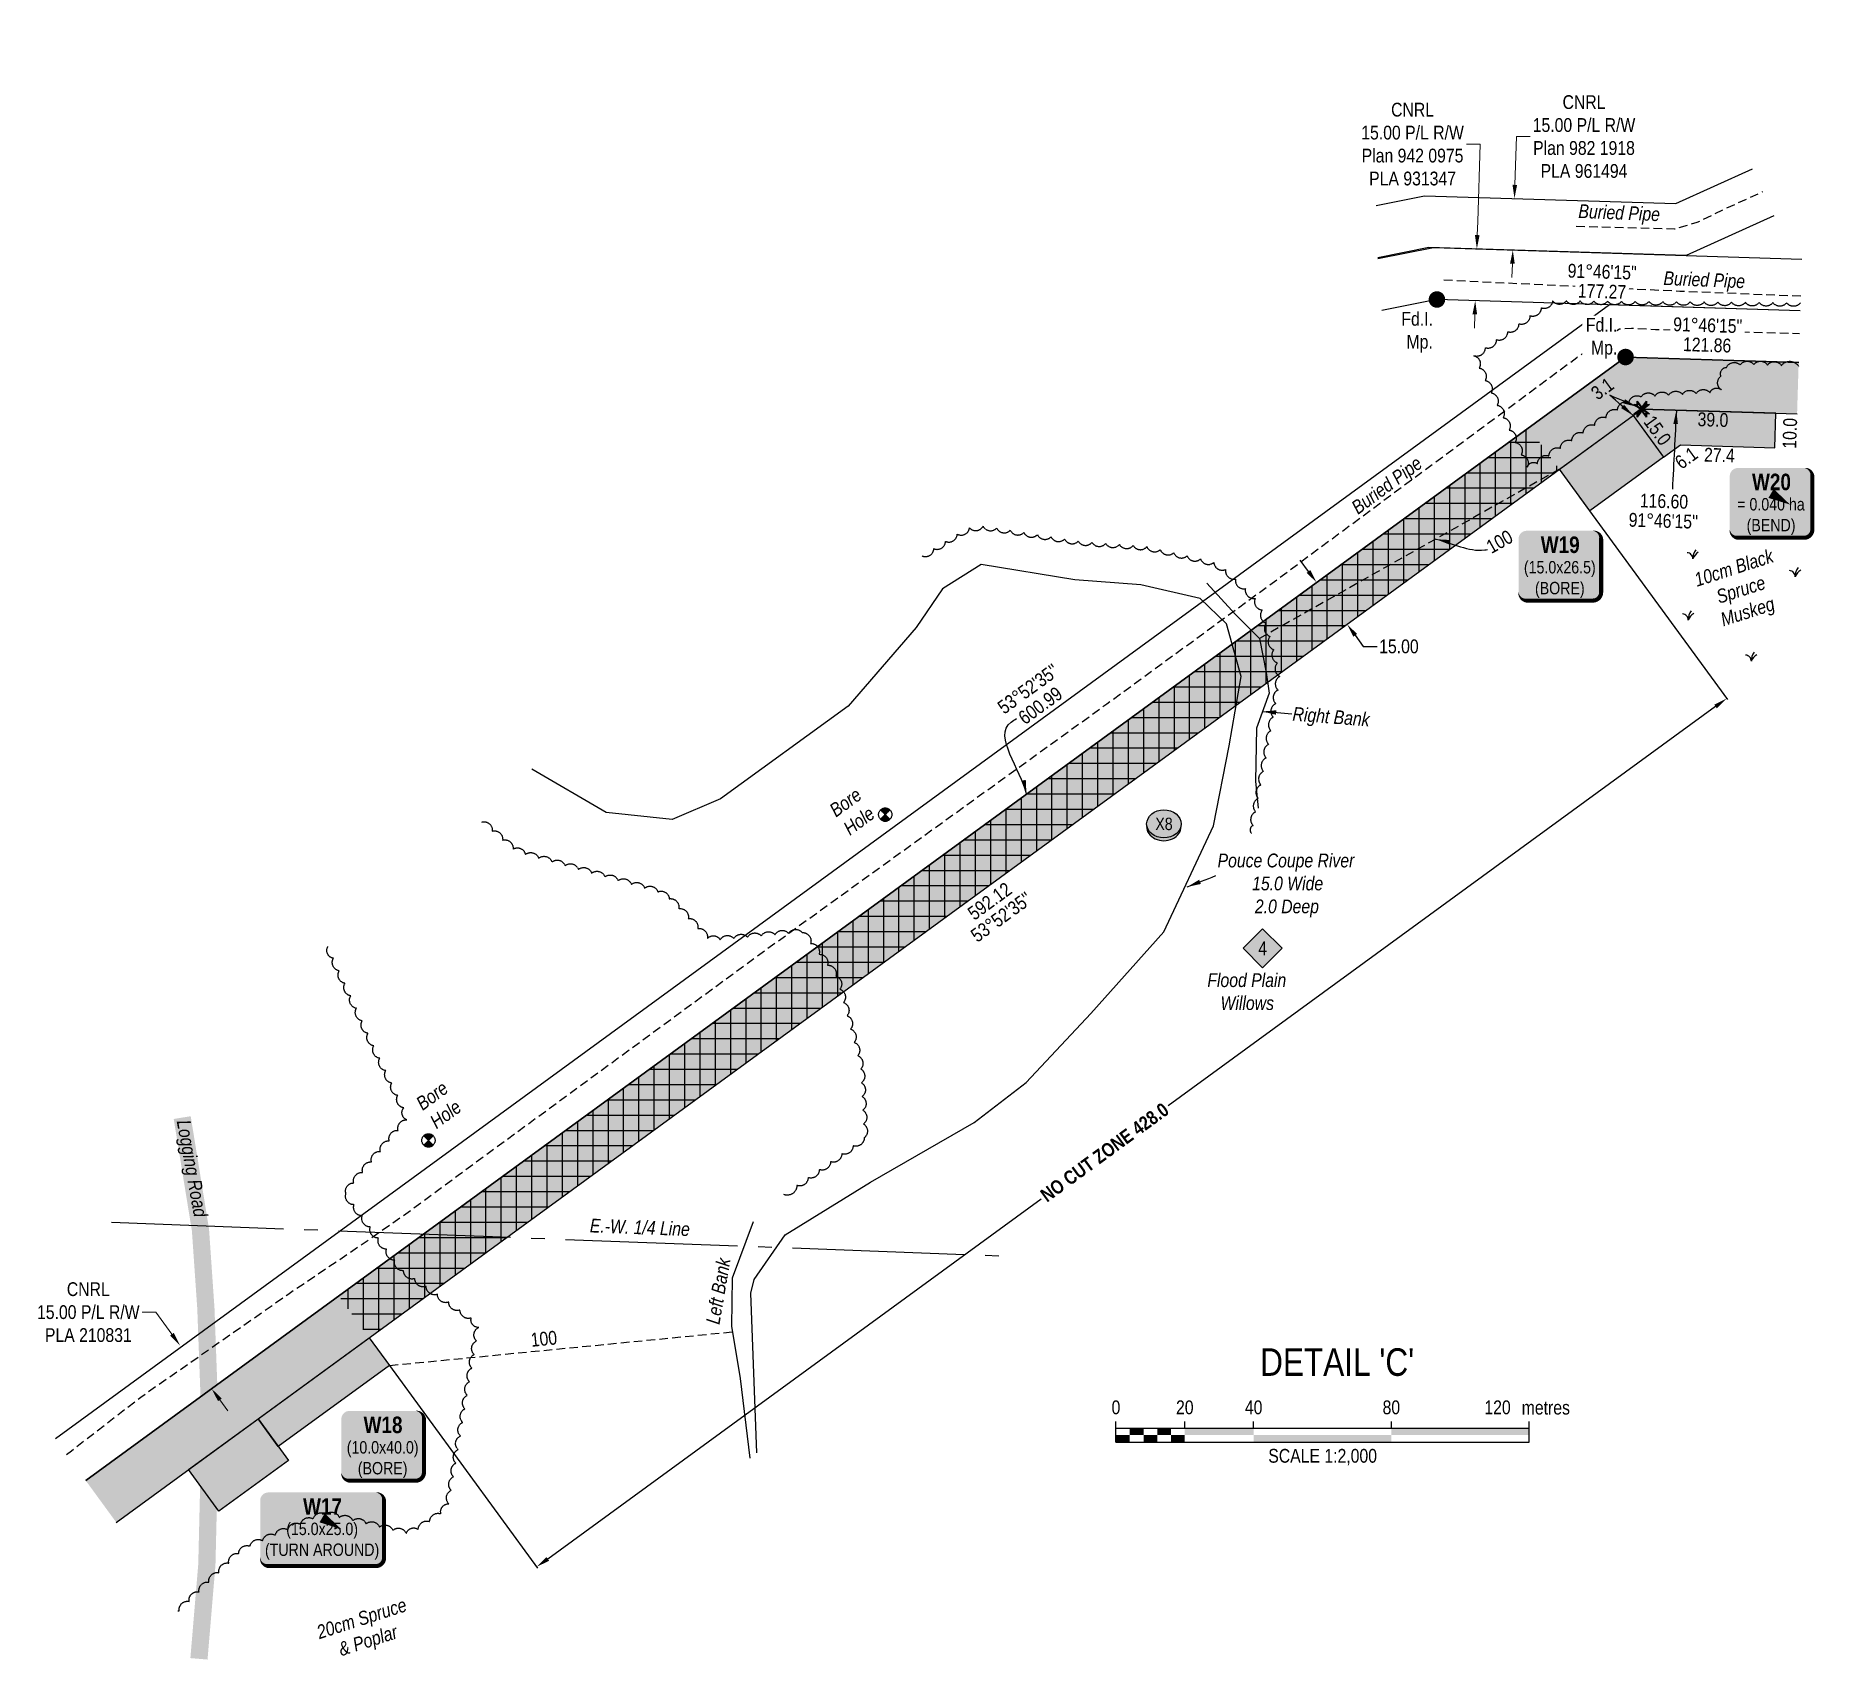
# Model space of a CAD drawing. Extents: x 334534 to 340950, y 6171582 to 6176056.
# Drawn here: x 336695 to 337987, y 6171582 to 6172767 of the extents above; entities that cross this region are included whole.
import ezdxf
from ezdxf.enums import TextEntityAlignment as Align

# ---------------------------------------------------------------- set-up
doc = ezdxf.new("R2010")
doc.units = 0
doc.header["$LTSCALE"] = 5
doc.header["$PDSIZE"] = 0.5
for name, pattern in [('0', [1, 1, 0]), ('foc-QUARTERLINE', [33, 25, -3, 2, -3]), ('foc-SEISMIC', [20.5, 15, -1, 0.5, -1, 0.5, -1, 0.5, -1]), ('foc-TIELINE', [1.875, 1.25, -0.625]), ('foc-TOPO', [1, 0.2, -0.8]), ('UG_PIPE', [1.875, 1.25, -0.625])]:
    doc.linetypes.add(name, pattern=pattern)
doc.layers.get('Defpoints').update_dxf_attribs({"color": 9})
for name, color, linetype, lineweight in [('AS-GENERAL', 48, 'Continuous', 18), ('C-RW-T', 13, 'Continuous', 9), ('T-TEXT', 48, 'Continuous', 18), ('T-TIE-T', 201, 'Continuous', 18)]:
    doc.layers.add(name, color=color, linetype=linetype, lineweight=lineweight)
for name, color, linetype in [('AS-PIPE-UG', 44, 'UG_PIPE'), ('AS-PIPE-UG-T', 44, 'Continuous'), ('AS-ROADS', 254, 'Continuous'), ('AS-SEISMIC', 224, 'foc-SEISMIC'), ('C-RW', 13, 'Continuous'), ('DETAIL-T', 7, 'Continuous'), ('L-BD', 7, 'Continuous'), ('L-BD1', 253, 'Continuous'), ('L-MON', 1, 'Continuous'), ('L-SECQ', 8, 'foc-QUARTERLINE'), ('P-BORE', 7, 'Continuous'), ('P-CROSSINGS', 250, 'Continuous'), ('P-PROPOSED', 10, 'Continuous'), ('P-PROPOSED-H', 21, 'Continuous'), ('P-TEMP-BLOCKS', 250, 'Continuous'), ('P-TEMP-BLUE', 146, 'Continuous'), ('P-TEMP-HUSKY-BORE-H', 131, 'Continuous'), ('P-TEMP-HUSKY-NO CUT-H', 104, 'Continuous'), ('P-TEMP-HUSKY-NO CUT-T', 143, 'Continuous'), ('P-TXT', 4, 'Continuous'), ('T-BUSH', 110, '0'), ('T-BUSH-T', 110, 'Continuous'), ('T-GENERAL', 48, 'foc-TOPO'), ('T-SLOPE', 48, 'Continuous'), ('T-TIE', 201, 'foc-TIELINE'), ('T-WATER', 160, 'Continuous'), ('T-WATER-T', 170, 'Continuous')]:
    doc.layers.add(name, color=color, linetype=linetype)
doc.layers.add('P-TEMP-BLUE-H', color=7, linetype='Continuous', true_color=0x99e6ff)
doc.styles.add('80', font='ARIALN.TTF', dxfattribs={"height": 10})
doc.styles.add('80CG', font='ARIALN.TTF', dxfattribs={"height": 10})
doc.styles.add('80L', font='ARIALN.TTF', dxfattribs={"height": 10})
doc.styles.add('80LS', font='ARIALNI.TTF', dxfattribs={"height": 10})
doc.styles.add('BOLD', font='ARIALNB.TTF')
doc.styles.add('Crossing', font='ARIALN.TTF', dxfattribs={"height": 10})
doc.styles.add('foc-LtypeFont', font='ARIALN.TTF', dxfattribs={"height": 7.35})
doc.linetypes.add('foc-TOPO-flowdirection', pattern='A,20,[">",foc-LtypeFont,S=0.3,R=0,X=0,Y=-0.945],-1e-05', length=20.00001)
doc.dimstyles.new('Compass 5 000', dxfattribs={"dimscale": 5, "dimtxt": 9, "dimasz": 2, "dimexe": 0.2, "dimexo": 0.0625, "dimgap": 0.5, "dimtad": 0, "dimtih": 1, "dimtoh": 1, "dimzin": 0, "dimdsep": 46, "dimtxsty": '80CG', "dimcen": 0.1, "dimse1": 1, "dimse2": 1, "dimclrd": 256, "dimclrt": 256, "dimaunit": 1, "dimadec": 4, "dimazin": 0, "dimtfac": 0.06, "dimtofl": 0, "dimtmove": 0, "dimatfit": 1, "dimfxl": 0.2, "dimtolj": 1, "dimtzin": 0, "dimlwd": -1, "dimarcsym": 0})

msp = doc.modelspace()

# ---------------------------------------------------------------- texts
at = {"layer": 'AS-GENERAL', "insert": (336805.715, 6171989.71), "char_height": 9.99813, "attachment_point": 1, "rotation": 280.296123, "style": '80L'}
msp.add_mtext_dynamic_manual_height_columns('\\pi9.43425;{\\fArial Narrow|b0|i1|c0|p34;Logging Road}', width=90.36947, gutter_width=50, heights=[0], dxfattribs=at)
at = {"layer": 'AS-PIPE-UG-T', "char_height": 9.99804, "attachment_point": 1, "style": '80L'}
for insert, rotation in [((337815.688, 6172644.75), 357.681908), ((337877.48, 6172596.054), 357.681908), ((337649.461, 6172427.064), 36.521606)]:
    msp.add_mtext_dynamic_manual_height_columns('{\\fArial Narrow|b0|i1|c0|p34;Buried Pipe}', width=75.20914, gutter_width=50, heights=[0], dxfattribs=dict(at, insert=insert, rotation=rotation))
at = {"layer": 'AS-SEISMIC', "char_height": 9.99813, "attachment_point": 1, "rotation": 36.123043, "style": '80L'}
for insert in [(337270.238, 6172207.066), (336970.035, 6171994.002)]:
    msp.add_mtext_dynamic_manual_height_columns('\\pi0.30116;{\\fArial Narrow|b0|i1|c0|p34;Bore \\P\\pi0.61147;Hole}', width=24.00859, gutter_width=50, heights=[0], dxfattribs=dict(at, insert=insert))
at = {"layer": 'DETAIL-T', "color": 3, "insert": (337640.261, 6171803.646), "char_height": 19.9961, "width": 223.81422, "attachment_point": 5, "style": '80CG'}
msp.add_mtext("DETAIL 'C'", dxfattribs=at)
at = {"layer": 'L-BD', "style": '80L'}
for s, height, rotation, p in [('91°46\'15"', 9.9981, 358.2311, (337832.676, 6172595.688)), ('121.86', 9.9981, 358.2291, (337908.911, 6172542.509)), ('116.60', 9.9981, 358.2291, (337877.598, 6172429.037)), ("91°46'15''", 9.9981, 358.2291, (337877.158, 6172414.796)), ("53°52'35''", 9.998, 36.0577, (337415.863, 6172292.742)), ('600.99', 9.998, 36.0577, (337424.691, 6172280.618))]:
    msp.add_text(s, height=height, rotation=rotation, dxfattribs=at).set_placement(p, align=Align.MIDDLE)
at = {"layer": 'L-BD1', "style": '80L'}
for s, p in [('592.12', (337387.942, 6172138.568)), ("53°52'35''", (337396.341, 6172127.06))]:
    msp.add_text(s, height=9.9981, rotation=36.123, dxfattribs=at).set_placement(p, align=Align.MIDDLE)
at = {"layer": 'L-SECQ', "insert": (337097.518, 6171908.007), "char_height": 9.99813, "attachment_point": 1, "rotation": 357.83383, "style": '80L'}
msp.add_mtext_dynamic_manual_height_columns('\\pi0.33296;{\\fArial Narrow|b0|i1|c0|p34;E.-W. 1/4 Line}', width=72.40559, gutter_width=50, heights=[0], dxfattribs=at)
at = {"layer": 'P-TEMP-BLUE', "style": '80L'}
for s, rotation, p in [('3.1', 36.123, (337832.844, 6172510.742)), ('15.0', 306.123, (337872.895, 6172480.432)), ('39.0', 358.2291, (337913.143, 6172488.217)), ('10.0', 88.2291, (337968.934, 6172478.315)), ('6.1', 36.123, (337893.768, 6172460.456)), ('27.4', 358.2291, (337917.837, 6172462.548))]:
    msp.add_text(s, height=9.9981, rotation=rotation, dxfattribs=at).set_placement(p, align=Align.MIDDLE)
at = {"layer": 'T-BUSH-T', "attachment_point": 1, "rotation": 17.838206, "style": '80L'}
for s, width, gutter_width, insert, char_height in [('\\pi4.91027;{\\fArial Narrow|b0|i1|c0|p34;10cm Black \\P\\pi16.36916;Spruce\\P\\pi14.2008;\\C48;Muskeg}', 67.92299, 44.992, (337893.902, 6172374.879), 9.99627), ('\\pi0.70676;{\\fArial Narrow|b0|i1|c0|p34;20cm Spruce \\P\\pi11.95633;& Poplar}', 67.93567, 45, (336897.562, 6171611.844), 9.9981)]:
    msp.add_mtext_dynamic_manual_height_columns(s, width=width, gutter_width=gutter_width, heights=[0], dxfattribs=dict(at, insert=insert, char_height=char_height))
at = {"layer": 'T-TEXT', "char_height": 9.998, "attachment_point": 1, "style": '80LS'}
for s, insert, rotation in [('Right Bank', (337608.363, 6172279.649), 355.62149), ('Left Bank', (337181.822, 6171832.363), 80.290432)]:
    msp.add_mtext_dynamic_manual_height_columns(s, width=62.48688, gutter_width=50, heights=[0], dxfattribs=dict(at, insert=insert, rotation=rotation))
at = {"layer": 'T-TEXT', "insert": (337545.663, 6172086.169), "char_height": 9.99804, "attachment_point": 1, "style": '80LS'}
msp.add_mtext_dynamic_manual_height_columns('\\pi0.33153;Flood Plain \\P\\pi9.8931;Willows', width=57.13222, gutter_width=50, heights=[0], dxfattribs=at)
at = {"layer": 'T-TIE-T', "style": '80L'}
for rotation, p in [(29.4324, (337758.15, 6172399.662)), (5.6041, (337064.208, 6171820.761))]:
    msp.add_text('100', height=9.9981, rotation=rotation, dxfattribs=at).set_placement(p, align=Align.MIDDLE)
at = {"layer": 'T-WATER-T', "insert": (337553.358, 6172173.068), "char_height": 10, "attachment_point": 1, "style": '80L'}
msp.add_mtext_dynamic_manual_height_columns('\\pi0.05978;{\\fArial Narrow|b0|i1|c0|p34;Pouce Coupe River\\P\\pi25.14845;15.0 Wide\\P\\pi27.16073;2.0 Deep}', width=99.89445, gutter_width=50, heights=[0], dxfattribs=at)

# ---------------------------------------------------------------- blocks, each defined once
blk = doc.blocks.new('*X96')
at = {"color": 0}
for p, q in [((102.1, -2061.6), (108.8, -2061.6)), ((102.2, -2061.7), (108.8, -2061.7)), ((102.3, -2061.4), (108.6, -2061.4)), ((102.3, -2061.9), (108.6, -2061.9)), ((102.5, -2061.2), (108.5, -2061.2)), ((102.5, -2062), (108.4, -2062)), ((102.6, -2062.2), (108.3, -2062.2)), ((102.7, -2061.1), (108.2, -2061.1)), ((102.8, -2062.3), (108.1, -2062.3)), ((102.9, -2060.9), (108, -2060.9)), ((103, -2062.5), (108, -2062.5)), ((103.1, -2062.7), (107.8, -2062.7)), ((103.2, -2060.8), (107.7, -2060.8)), ((103.3, -2062.8), (107.7, -2062.8)), ((103.4, -2063), (107.5, -2063)), ((103.4, -2067), (107.5, -2067)), ((103.5, -2060.6), (107.4, -2060.6)), ((103.6, -2063.1), (107.3, -2063.1)), ((103.6, -2066.9), (107.3, -2066.9)), ((103.7, -2063.3), (107.2, -2063.3)), ((103.8, -2066.7), (107.2, -2066.7)), ((103.9, -2060.5), (107, -2060.5)), ((103.9, -2063.4), (107, -2063.4)), ((103.9, -2066.6), (107, -2066.6)), ((104.1, -2063.6), (106.9, -2063.6)), ((104.1, -2066.4), (106.9, -2066.4)), ((104.2, -2063.7), (106.7, -2063.7)), ((104.2, -2066.2), (106.7, -2066.2)), ((104.4, -2063.9), (106.6, -2063.9)), ((104.4, -2066.1), (106.6, -2066.1)), ((104.5, -2060.3), (106.5, -2060.3)), ((104.5, -2064.1), (106.4, -2064.1)), ((104.5, -2065.9), (106.4, -2065.9)), ((104.7, -2064.2), (106.3, -2064.2)), ((104.7, -2065.8), (106.2, -2065.8)), ((104.8, -2064.4), (106.1, -2064.4)), ((104.8, -2065.6), (106.1, -2065.6)), ((105, -2064.5), (105.9, -2064.5)), ((105, -2065.5), (105.9, -2065.5)), ((105.1, -2064.7), (105.8, -2064.7)), ((105.2, -2065.3), (105.8, -2065.3)), ((105.3, -2064.8), (105.6, -2064.8)), ((105.3, -2065.2), (105.6, -2065.2)), ((102.1, -2068.4), (108.8, -2068.4)), ((102.2, -2068.3), (108.7, -2068.3)), ((102.3, -2068.1), (108.6, -2068.1)), ((102.3, -2068.6), (108.7, -2068.6)), ((102.5, -2068), (108.4, -2068)), ((102.5, -2068.7), (108.5, -2068.7)), ((102.7, -2067.8), (108.3, -2067.8)), ((102.7, -2068.9), (108.3, -2068.9)), ((102.8, -2067.7), (108.1, -2067.7)), ((102.9, -2069.1), (108, -2069.1)), ((103, -2067.5), (108, -2067.5)), ((103.1, -2067.3), (107.8, -2067.3)), ((103.2, -2069.2), (107.8, -2069.2)), ((103.3, -2067.2), (107.6, -2067.2)), ((103.5, -2069.4), (107.4, -2069.4)), ((103.9, -2069.5), (107.1, -2069.5)), ((104.4, -2069.7), (106.5, -2069.7))]:
    blk.add_line(p, q, dxfattribs=at)
blk = doc.blocks.new('SP')
for p, q in [((0.68, -0.68), (-0.68, 0.68)), ((-0.68, -0.68), (0.68, 0.68))]:
    blk.add_line(p, q)
blk.add_circle((0, 0), 0.96)
at = {"xscale": 0.2, "yscale": 0.2, "zscale": 0.2}
blk.add_blockref('*X96', (-21.09, 413), dxfattribs=at)
blk = doc.blocks.new('*D153')
at = {"layer": 'Defpoints', "color": 0, "transparency": 16777216}
for p in [(337801.6, 6172452.2), (337923.1, 6172285.7), (336937.4, 6171821.5)]:
    blk.add_point(p, dxfattribs=at)
at = {"layer": 'P-TEMP-HUSKY-NO CUT-T', "color": 0, "lineweight": -2, "transparency": 16777216}
for p, q in [((337816.3, 6172432), (337923.7, 6172284.9)), ((336952.1, 6171801.3), (337059.5, 6171654.2))]:
    blk.add_line(p, q, dxfattribs=at)
at = {"layer": 'P-TEMP-HUSKY-NO CUT-T', "transparency": 16777216}
for p, q in [((337915, 6172279.8), (337517.6, 6171989.8)), ((337067, 6171660.9), (337425.3, 6171922.3))]:
    blk.add_line(p, q, dxfattribs=at)
for points in [[(337914.1, 6172281.2), (337916, 6172278.5), (337923.1, 6172285.7)], [(337066, 6171662.2), (337068, 6171659.5), (337058.9, 6171655)]]:
    blk.add_solid(points, dxfattribs=at)
at = {"layer": 'P-TEMP-HUSKY-NO CUT-T', "transparency": 16777216, "insert": (337471.4, 6171956.1), "char_height": 10, "attachment_point": 5, "rotation": 36.123, "style": 'BOLD'}
blk.add_mtext('\\A1;NO CUT ZONE 428.0', dxfattribs=at)
blk = doc.blocks.new('30M BUFFER DISP')
h = blk.add_hatch(color=70)
h.dxf.hatch_style = 1
h.paths.add_polyline_path([(0, 14.1), (14.1, 0), (0, -14.1), (-14.1, 0)])
blk.add_lwpolyline([(0, 14.1), (14.1, 0), (0, -14.1), (-14.1, 0)], close=True)
at = {"color": 235, "style": '80L'}
blk.add_attdef('DISURBANCE', text='', height=10, dxfattribs=at).set_placement((0, 0), align=Align.MIDDLE_CENTER)
blk = doc.blocks.new('*U111')
at = {"true_color": 0x99e6ff}
h = blk.add_hatch(color=141, dxfattribs=at)
edge = h.paths.add_edge_path()
edge.add_line((-39, -35), (39, -35))
edge.add_arc((39, -29), 6, 270, 360)
edge.add_line((45, -29), (45, 12.5))
edge.add_arc((39, 12.5), 6, 0, 90)
edge.add_line((39, 18.5), (-39, 18.5))
edge.add_arc((-39, 12.5), 6, 90, 180)
edge.add_line((-45, 12.5), (-45, -29))
edge.add_arc((-39, -29), 6, 180, 270)
at = {"color": 250, "flags": 128}
blk.add_lwpolyline([(-39, -35, 3, 3, 0), (39, -35, 3, 3, 0.414214), (45, -29, 3, 3, 0), (45, 12.5, 3, 0, 0.414214), (39, 18.5, 0, 0, 0), (-39, 18.5, 0, 0, 0.414214), (-45, 12.5, 0, 0, 0), (-45, -29, 0, 3, 0.414214)], format="xyseb", close=True, dxfattribs=at)
at = {"flags": 128}
blk.add_lwpolyline([(13.8, -8.1, 0, 7.5, 0), (0, 0, 0, 0, 0)], format="xyseb", dxfattribs=at)
at = {"color": 250}
for tag, p, height, style in [('TEMP_AREA_W1_001', (-9.2, 2.2), 12, 'BOLD'), ('ENTER_TEXT_001', (-30.7, -12.5), 9, '80')]:
    blk.add_attdef(tag, p, '', height=height, dxfattribs=dict(at, style=style))
blk = doc.blocks.new('*U109')
at = {"true_color": 0x99e6ff}
h = blk.add_hatch(color=141, dxfattribs=at)
edge = h.paths.add_edge_path()
edge.add_line((-24, -32.2), (24, -32.2))
edge.add_arc((24, -26.2), 6, 270, 360)
edge.add_line((30, -26.2), (30, 12.5))
edge.add_arc((24, 12.5), 6, 0, 90)
edge.add_line((24, 18.5), (-24, 18.5))
edge.add_arc((-24, 12.5), 6, 90, 180)
edge.add_line((-30, 12.5), (-30, -26.2))
edge.add_arc((-24, -26.2), 6, 180, 270)
at = {"color": 250, "flags": 128}
blk.add_lwpolyline([(-24, -32.2, 3, 3, 0), (24, -32.2, 3, 3, 0.414214), (30, -26.2, 3, 3, 0), (30, 12.5, 3, 0, 0.414214), (24, 18.5, 0, 0, 0), (-24, 18.5, 0, 0, 0.414214), (-30, 12.5, 0, 0, 0), (-30, -26.2, 0, 3, 0.414214)], format="xyseb", close=True, dxfattribs=at)
at = {"flags": 128}
blk.add_lwpolyline([(30.7, -25.4, 0, 7.5, 0), (0, 0, 0, 0, 0)], format="xyseb", dxfattribs=at)
at = {"color": 250}
for tag, p, height, style in [('TEMP_AREA_W1_001', (-9.2, 2.2), 12, 'BOLD'), ('ENTER_TEXT_001', (-30.7, -12.5), 9, '80')]:
    blk.add_attdef(tag, p, '', height=height, dxfattribs=dict(at, style=style))
blk = doc.blocks.new('*D154')
at = {"layer": 'C-RW-T', "transparency": 16777216}
for p, q in [((337734.1, 6172688.3), (337744.1, 6172688.3)), ((337744.1, 6172688.3), (337742.3, 6172632.2)), ((337742, 6172622.2), (337742.3, 6172632.2)), ((337740.2, 6172564.6), (337739.9, 6172554.7))]:
    blk.add_line(p, q, dxfattribs=at)
for points in [[(337740.3, 6172622.3), (337743.7, 6172622.2), (337741.7, 6172612.2)], [(337738.5, 6172564.7), (337741.9, 6172564.6), (337740.5, 6172574.6)]]:
    blk.add_solid(points, dxfattribs=at)
at = {"layer": 'Defpoints', "color": 0, "transparency": 16777216}
for p in [(337741.7, 6172612.2), (337753.4, 6172611.9), (337752.2, 6172574.3)]:
    blk.add_point(p, dxfattribs=at)
at = {"layer": 'C-RW-T', "transparency": 16777216, "insert": (337695, 6172688.3), "char_height": 10, "attachment_point": 5, "style": '80CG'}
blk.add_mtext('\\A1;CNRL\\P15.00 P/L R/W\\PPlan 942 0975\\PPLA 931347', dxfattribs=at)
blk = doc.blocks.new('*D155')
at = {"layer": 'C-RW-T', "transparency": 16777216}
for p, q in [((336782.4, 6171840), (336772.4, 6171840)), ((336794.1, 6171824), (336782.4, 6171840)), ((336828.9, 6171776.3), (336834.8, 6171768.3))]:
    blk.add_line(p, q, dxfattribs=at)
for points in [[(336795.5, 6171825), (336792.8, 6171823), (336800, 6171815.9)], [(336830.3, 6171777.3), (336827.6, 6171775.4), (336823, 6171784.4)]]:
    blk.add_solid(points, dxfattribs=at)
at = {"layer": 'Defpoints', "color": 0, "transparency": 16777216}
for p in [(336823, 6171784.4), (336730.9, 6171765.4), (336753.9, 6171733.9)]:
    blk.add_point(p, dxfattribs=at)
at = {"layer": 'C-RW-T', "transparency": 16777216, "insert": (336733.4, 6171840), "char_height": 10, "attachment_point": 5, "style": '80CG', "bg_fill": 3, "box_fill_scale": 1.1, "bg_fill_color": 256, "bg_fill_true_color": 13158600, "bg_fill_transparency": 0}
blk.add_mtext('\\A1;CNRL\\P15.00 P/L R/W\\PPLA 210831', dxfattribs=at)
blk = doc.blocks.new('*D156')
at = {"layer": 'Defpoints', "color": 0, "transparency": 16777216}
for p in [(337625.3, 6172370), (337630.8, 6172373.9), (337652.9, 6172343.6)]:
    blk.add_point(p, dxfattribs=at)
at = {"layer": 'P-TXT', "transparency": 16777216}
for p, q in [((337619.4, 6172378), (337613.5, 6172386.1)), ((337653.3, 6172331.6), (337659.2, 6172323.5)), ((337659.2, 6172323.5), (337669.2, 6172323.5))]:
    blk.add_line(p, q, dxfattribs=at)
for points in [[(337620.8, 6172379), (337618.1, 6172377), (337625.3, 6172370)], [(337654.7, 6172332.6), (337652, 6172330.6), (337647.4, 6172339.7)]]:
    blk.add_solid(points, dxfattribs=at)
at = {"layer": 'P-TXT', "transparency": 16777216, "insert": (337685.1, 6172323.5), "char_height": 10, "attachment_point": 5, "style": '80CG'}
blk.add_mtext('\\A1;15.00', dxfattribs=at)
blk = doc.blocks.new('xing2')
h = blk.add_hatch(color=50)
h.dxf.hatch_style = 1
edge = h.paths.add_edge_path()
edge.add_ellipse((0, 0), major_axis=(-12.5, 0), ratio=0.816297, start_angle=0, end_angle=360)
h = blk.add_hatch(color=250)
h.dxf.hatch_style = 1
edge = h.paths.add_edge_path()
edge.add_ellipse((0, -2), major_axis=(-12.5, 0), ratio=0.816297, start_angle=0, end_angle=180)
edge.add_line((12.5, -2), (12.5, 0))
edge.add_ellipse((0, 0), major_axis=(-12.5, 0), ratio=0.816297, start_angle=0, end_angle=180, ccw=False)
edge.add_line((-12.5, 0), (-12.5, -2))
at = {"color": 250}
blk.add_ellipse((0, 0), major_axis=(-12.5, 0), ratio=0.816297, dxfattribs=at)
blk.add_ellipse((0, -2), major_axis=(-12.5, 0), ratio=0.816297, start_param=0, end_param=3.141593, dxfattribs=at)
at = {"color": 250, "style": 'Crossing'}
blk.add_attdef('CROSSING', text='', height=9, dxfattribs=at).set_placement((0.1, 0), align=Align.MIDDLE_CENTER)
at = {"color": 250, "style": 'Crossing', "flags": 1}
for tag, p in [('OWNER', (0.1, -12.5)), ('DESCRIPTION', (0.1, -25.8)), ('LOCATION', (0.1, -39.3)), ('DWG_REF', (0.1, -52.8))]:
    blk.add_attdef(tag, text='', height=9, dxfattribs=at).set_placement(p, align=Align.MIDDLE_CENTER)
blk = doc.blocks.new('fdia')
at = {"color": 255, "const_width": 1}
blk.add_lwpolyline([(-0.5, 0, 1), (0.5, 0, 1)], format="xyb", close=True, dxfattribs=at)
blk = doc.blocks.new('Fdiaa')
blk.add_blockref('fdia', (0, 0))
blk = doc.blocks.new('fdib')
at = {"color": 1, "const_width": 1.6}
blk.add_lwpolyline([(-0.4, 0, 1), (0.4, 0, 1)], format="xyb", close=True, dxfattribs=at)
at = {"color": 1}
blk.add_circle((0, 0), 0.8, dxfattribs=at)
blk = doc.blocks.new('Fdibb')
blk.add_blockref('fdib', (0, 0))
blk = doc.blocks.new('fdicc')
for name in ['Fdibb', 'Fdiaa']:
    blk.add_blockref(name, (0, 0))
blk = doc.blocks.new('FDI')
blk.add_blockref('fdicc', (0, 0))
blk = doc.blocks.new('TEMP')
h = blk.add_hatch(color=255)
h.dxf.hatch_style = 1
h.paths.add_polyline_path([(-1.15, -0.67), (-0.67, -0.67), (-0.67, -1.15), (0, -0.25), (0.67, -1.15), (0.67, -0.67), (1.15, -0.67), (0.25, 0), (1.15, 0.67), (0.67, 0.67), (0.67, 1.15), (0, 0.25), (-0.67, 1.15), (-0.67, 0.67), (-1.15, 0.67), (-0.25, 0)])
h.paths.add_polyline_path([(0.57, 0.85), (0.57, 0.57), (0.85, 0.57), (0.08, 0), (0.85, -0.57), (0.57, -0.57), (0.57, -0.85), (0, -0.08), (-0.57, -0.85), (-0.57, -0.57), (-0.85, -0.57), (-0.08, 0), (-0.85, 0.57), (-0.57, 0.57), (-0.57, 0.85), (0, 0.08)], flags=16)
h = blk.add_hatch(color=1)
h.dxf.hatch_style = 1
h.paths.add_polyline_path([(-0.07, -0.01), (-0.08, 0), (-0.85, -0.57), (-0.57, -0.57), (-0.57, -0.85), (0.07, 0.01), (0.08, 0), (0.85, 0.57), (0.57, 0.57), (0.57, 0.85)])
at = {"color": 1}
for p, q in [((-0.08, 0), (0.08, 0)), ((0, 0.08), (0, -0.08))]:
    blk.add_line(p, q, dxfattribs=at)
at = {"color": 255, "flags": 128}
blk.add_lwpolyline([(-0.25, 0), (-1.15, 0.67), (-0.67, 0.67), (-0.67, 1.15), (0, 0.25), (0.67, 1.15), (0.67, 0.67), (1.15, 0.67), (0.25, 0), (1.15, -0.67), (0.67, -0.67), (0.67, -1.15), (0, -0.25), (-0.67, -1.15), (-0.67, -0.67), (-1.15, -0.67)], close=True, dxfattribs=at)
at = {"color": 1, "flags": 128}
blk.add_lwpolyline([(-0.08, 0), (-0.85, 0.57), (-0.57, 0.57), (-0.57, 0.85), (0, 0.08), (0.57, 0.85), (0.57, 0.57), (0.85, 0.57), (0.08, 0), (0.85, -0.57), (0.57, -0.57), (0.57, -0.85), (0, -0.08), (-0.57, -0.85), (-0.57, -0.57), (-0.85, -0.57)], close=True, dxfattribs=at)
blk = doc.blocks.new('*D157')
at = {"layer": 'C-RW-T', "transparency": 16777216}
for p, q in [((337769.3, 6172658.8), (337770.4, 6172693.8)), ((337770.4, 6172693.8), (337780.4, 6172693.8)), ((337767.5, 6172601.4), (337767.2, 6172591.4))]:
    blk.add_line(p, q, dxfattribs=at)
for points in [[(337767.6, 6172658.8), (337770.9, 6172658.7), (337769, 6172648.8)], [(337765.8, 6172601.5), (337769.2, 6172601.4), (337767.8, 6172611.4)]]:
    blk.add_solid(points, dxfattribs=at)
at = {"layer": 'Defpoints', "color": 0, "transparency": 16777216}
for p in [(337769, 6172648.8), (337789.9, 6172648.1), (337788.7, 6172610.8)]:
    blk.add_point(p, dxfattribs=at)
at = {"layer": 'C-RW-T', "transparency": 16777216, "insert": (337819.5, 6172693.8), "char_height": 10, "attachment_point": 5, "style": '80CG'}
blk.add_mtext('\\A1;CNRL\\P15.00 P/L R/W\\PPlan 982 1918\\PPLA 961494', dxfattribs=at)
blk = doc.blocks.new('*U108')
at = {"true_color": 0x99e6ff}
h = blk.add_hatch(color=141, dxfattribs=at)
edge = h.paths.add_edge_path()
edge.add_line((-24, -32.2), (24, -32.2))
edge.add_arc((24, -26.2), 6, 270, 360)
edge.add_line((30, -26.2), (30, 12.5))
edge.add_arc((24, 12.5), 6, 0, 90)
edge.add_line((24, 18.5), (-24, 18.5))
edge.add_arc((-24, 12.5), 6, 90, 180)
edge.add_line((-30, 12.5), (-30, -26.2))
edge.add_arc((-24, -26.2), 6, 180, 270)
at = {"color": 250, "flags": 128}
blk.add_lwpolyline([(-24, -32.2, 3, 3, 0), (24, -32.2, 3, 3, 0.414214), (30, -26.2, 3, 3, 0), (30, 12.5, 3, 0, 0.414214), (24, 18.5, 0, 0, 0), (-24, 18.5, 0, 0, 0.414214), (-30, 12.5, 0, 0, 0), (-30, -26.2, 0, 3, 0.414214)], format="xyseb", close=True, dxfattribs=at)
at = {"flags": 128}
blk.add_lwpolyline([(13.8, -8.1, 0, 7.5, 0), (0, 0, 0, 0, 0)], format="xyseb", dxfattribs=at)
at = {"color": 250}
for tag, p, height, style in [('TEMP_AREA_W1_001', (-9.2, 2.2), 12, 'BOLD'), ('ENTER_TEXT_001', (-30.7, -12.5), 9, '80')]:
    blk.add_attdef(tag, p, '', height=height, dxfattribs=dict(at, style=style))
blk = doc.blocks.new('MUSK')
at = {"layer": 'T-GENERAL', "linetype": 'Continuous'}
for centre, radius, start, end in [((-0.86, 0.03), 0.856, 357.7915, 88.2897), ((1.86, 0.15), 1.86, 140.732, 184.6871), ((1.91, -0.8), 2.08, 122.4427, 157.2145)]:
    blk.add_arc(centre, radius, start, end, dxfattribs=at)
blk = doc.blocks.new('*U34')
at = {"color": 0}
for p, q in [((-150, 0), (-150, 15)), ((-100, 10), (-100, 15)), ((-50, 10), (-50, 15)), ((50, 10), (50, 15)), ((150.2, 0), (150.2, 15)), ((-150, 10), (150.2, 10)), ((-150, 0), (150.2, 0))]:
    blk.add_line(p, q, dxfattribs=at)
for points in [[(-150, 5), (-140, 5), (-150, 0), (-140, 0)], [(-140, 10), (-130, 10), (-140, 5), (-130, 5)], [(-130, 5), (-120, 5), (-130, 0), (-120, 0)], [(-120, 10), (-110, 10), (-120, 5), (-110, 5)], [(-110, 5), (-100, 5), (-110, 0), (-100, 0)], [(-100, 10), (-50, 10), (-100, 5), (-50, 5)], [(-50, 5), (50, 5), (-50, 0), (50, 0)], [(50, 10), (150.2, 10), (50, 5), (150.2, 5)]]:
    blk.add_solid(points, dxfattribs=at)
at = {"color": 0, "style": '80'}
blk.add_text('metres', height=10, dxfattribs=at).set_placement((162.2, 20), align=Align.CENTER)
at = {"color": 0, "char_height": 10, "style": '80'}
for s, insert, attachment_point in [('0', (-150, 30.2), 2), ('20', (-100, 30.2), 2), ('40', (-50, 30.2), 2), ('80', (50, 30.2), 2), ('120', (136.7, 30.2), 3), ('SCALE 1:2,000', (0.1, -5), 2)]:
    blk.add_mtext(s, dxfattribs=dict(at, insert=insert, attachment_point=attachment_point))

# ---------------------------------------------------------------- dimensions: what is measured, and where the dimension line sits
at = {"layer": 'C-RW-T'}
dim = msp.add_linear_dim(base=(337741.687, 6172612.233), p1=(337752.226, 6172574.28), p2=(337753.394, 6172611.868), angle=88.219111, text='CNRL\\P15.00 P/L R/W\\PPlan 942 0975\\PPLA 931347', dimstyle='Compass 5 000', override={"dimtmove": 1}, dxfattribs=at)
dim.commit()
dim.dimension.update_dxf_attribs({"geometry": '*D154', "text_midpoint": (337724.143, 6172688.253), "dimtype": 161})
at = {"layer": 'P-TEMP-HUSKY-NO CUT-T'}
dim = msp.add_linear_dim(base=(337923.124, 6172285.702), p1=(336937.407, 6171821.483), p2=(337801.607, 6172452.202), angle=36.123043, text='NO CUT ZONE 428.0', dimstyle='Compass 5 000', override={"dimtxt": 2, "dimexo": 5, "dimtih": 0, "dimdec": 1, "dimtxsty": 'BOLD', "dimse1": 0, "dimse2": 0, "dimtfillclr": 256}, dxfattribs=at)
dim.commit()
dim.dimension.update_dxf_attribs({"geometry": '*D153', "text_midpoint": (337471.448, 6171956.056), "dimtype": 161})
at = {"layer": 'P-TXT'}
dim = msp.add_linear_dim(base=(337625.31, 6172369.951), p1=(337652.86, 6172343.642), p2=(337630.758, 6172373.927), angle=126.123043, text='15.00', dimstyle='Compass 5 000', dxfattribs=at)
dim.commit()
dim.dimension.update_dxf_attribs({"geometry": '*D156', "text_midpoint": (337685.141, 6172323.511), "dimtype": 161})

# ---------------------------------------------------------------- hatches: boundary and pattern name
at = {"layer": 'P-PROPOSED-H'}
h = msp.add_hatch(color=256, dxfattribs=at)
h.dxf.hatch_style = 1
h.paths.add_polyline_path([(336731.572, 6171717.675), (336753.675, 6171687.39), (337861.424, 6172495.857), (337974.222, 6172492.37), (337975.381, 6172529.845), (337849.717, 6172533.73)])
at = {"layer": 'P-TEMP-BLUE-H'}
h = msp.add_hatch(color=256, dxfattribs=at)
h.dxf.hatch_style = 1
h.paths.add_polyline_path([(337855.111, 6172491.25), (337877.214, 6172460.965), (337823.71, 6172421.917), (337801.607, 6172452.202)])
h = msp.add_hatch(color=256, dxfattribs=at)
h.dxf.hatch_style = 1
h.paths.add_polyline_path([(337870.198, 6172470.579), (337877.214, 6172460.965), (337889.566, 6172469.98), (337958.087, 6172467.861), (337958.859, 6172492.845), (337861.424, 6172495.857), (337855.111, 6172491.25)])
h = msp.add_hatch(color=256, dxfattribs=at)
h.dxf.hatch_style = 1
h.paths.add_polyline_path([(336856.647, 6171762.542), (336937.407, 6171821.483), (336952.142, 6171801.293), (336871.382, 6171742.352)])
h = msp.add_hatch(color=256, dxfattribs=at)
h.dxf.hatch_style = 1
h.paths.add_polyline_path([(336806.172, 6171725.704), (336856.647, 6171762.542), (336878.75, 6171732.257), (336828.274, 6171695.419)])
at = {"layer": 'P-TEMP-HUSKY-BORE-H'}
h = msp.add_hatch(color=256, dxfattribs=at)
h.dxf.hatch_style = 1
h.paths.add_polyline_path([(337801.607, 6172452.202), (337779.505, 6172482.487), (336915.304, 6171851.768), (336937.407, 6171821.483)])
at = {"layer": 'P-TEMP-HUSKY-NO CUT-H', "ltscale": 2}
h = msp.add_hatch(dxfattribs=at)
h.set_pattern_fill('ANSI37', color=256, scale=3.498662, angle=45)
h.set_pattern_definition([(90, (-7966.83, -39.343), (-11.108251986, 0), []), (180, (-7966.83, -39.343), (-9e-16, -11.108251986), [])])
h.paths.add_polyline_path([(337801.607, 6172452.202), (337779.505, 6172482.487), (336915.304, 6171851.768), (336937.407, 6171821.483)])

# ---------------------------------------------------------------- linework, layer by layer
at = {"layer": 'AS-PIPE-UG', "flags": 128}
for points in [[(337813.804, 6172628.658), (337858.734, 6172627.603), (337885.274, 6172626.825), (337901.592, 6172631.563), (337922.299, 6172641.533), (337949.354, 6172653.892)], [(337976.865, 6172577.842), (337889.197, 6172581.39), (337716.339, 6172589.543)], [(336717.648, 6171736.753), (336721.114, 6171739.383), (336771.467, 6171778.348), (336878.264, 6171852.95), (336936.862, 6171892.52), (336969.404, 6171915.403), (337002.057, 6171939.593), (337097.484, 6172009.51), (337226.072, 6172103.735), (337472.927, 6172281.755), (337590.149, 6172367.403), (337748.924, 6172484.983), (337814.382, 6172533.455), (337845.272, 6172554.268), (337853.952, 6172554.683), (337871.477, 6172553.825), (337976.028, 6172550.786)]]:
    msp.add_lwpolyline(points, dxfattribs=at)
at = {"layer": 'AS-ROADS', "const_width": 12.498, "flags": 128}
msp.add_lwpolyline([(336813.752, 6171588.265), (336819.489, 6171656.658), (336821.909, 6171757.56), (336818.792, 6171842.525), (336814.849, 6171899.725), (336801.585, 6171981.339)], dxfattribs=at)
at = {"layer": 'C-RW'}
for points in [[(337668.669, 6172643.848), (337703.585, 6172650.805), (337886.188, 6172645.138), (337941.785, 6172670.49)], [(337957.341, 6172636.376), (337893.776, 6172607.391), (337706.707, 6172613.197), (337669.73, 6172605.829)]]:
    msp.add_lwpolyline(points, dxfattribs=at)
at = {"layer": 'C-RW', "flags": 128}
for points in [[(337669.776, 6172605.233), (337710.14, 6172613.213), (337977.7, 6172604.854)], [(337976.541, 6172567.352), (337712.697, 6172575.5), (337672.649, 6172567.583)], [(337976.54, 6172567.32), (337838.011, 6172571.603), (336709.469, 6171747.96)], [(337976.54, 6172567.32), (337838.011, 6172571.603), (336709.469, 6171747.96)], [(336731.572, 6171717.675), (337849.717, 6172533.73), (337975.381, 6172529.845)], [(336731.572, 6171717.675), (337849.717, 6172533.73), (337975.381, 6172529.845)]]:
    msp.add_lwpolyline(points, dxfattribs=at)
at = {"layer": 'L-SECQ'}
msp.add_line((336750.157, 6171905.381), (337406.027, 6171880.572), dxfattribs=at)
at = {"layer": 'P-PROPOSED', "flags": 128}
for points in [[(337975.381, 6172529.845), (337849.717, 6172533.73), (336731.572, 6171717.675)], [(336753.675, 6171687.39), (337861.424, 6172495.857), (337974.222, 6172492.37)]]:
    msp.add_lwpolyline(points, dxfattribs=at)
at = {"layer": 'P-TEMP-BLUE', "flags": 128}
for points in [[(337855.111, 6172491.25), (337877.214, 6172460.965), (337823.71, 6172421.917), (337801.607, 6172452.202)], [(337870.198, 6172470.579), (337877.214, 6172460.965), (337889.566, 6172469.98), (337958.087, 6172467.861), (337958.859, 6172492.845), (337861.424, 6172495.857), (337855.111, 6172491.25)], [(336856.647, 6171762.542), (336937.407, 6171821.483), (336952.142, 6171801.293), (336871.382, 6171742.352)], [(336806.172, 6171725.704), (336856.647, 6171762.542), (336878.75, 6171732.257), (336828.274, 6171695.419)]]:
    msp.add_lwpolyline(points, close=True, dxfattribs=at)
at = {"layer": 'T-BUSH', "flags": 128}
for points in [[(337976.653, 6172573.094, -0.52056705), (337966.656, 6172573.187, -0.52056705), (337956.658, 6172573.28, -0.52056705), (337946.66, 6172573.373, -0.52056705), (337936.663, 6172573.466, -0.52056705), (337926.665, 6172573.559, -0.52056705), (337916.667, 6172573.653, -0.52056705), (337906.67, 6172573.746, -0.52056705), (337896.672, 6172573.829, -0.52056705), (337886.674, 6172573.907, -0.52056705), (337876.676, 6172573.984, -0.52056705), (337866.678, 6172574.062, -0.52056705), (337856.68, 6172574.139, -0.52056705), (337846.683, 6172574.217, -0.52056705), (337836.685, 6172574.294, -0.52056705), (337826.687, 6172574.372, -0.52056705), (337816.689, 6172574.449, -0.52056705), (337806.691, 6172574.527, -0.52056705), (337796.693, 6172574.604, -0.52056705), (337788.367, 6172569.39, -0.52056705), (337780.228, 6172563.584, -0.52056705), (337772.089, 6172557.777, -0.52056705), (337763.95, 6172551.97, -0.52056705), (337755.811, 6172546.164, -0.52056705), (337747.672, 6172540.357, -0.52056705), (337739.532, 6172534.55, -0.52056705), (337743.341, 6172525.694, -0.52056705), (337747.701, 6172516.696, -0.52056705), (337752.061, 6172507.699, -0.52056705), (337756.421, 6172498.702, -0.52056705), (337760.781, 6172489.704, -0.52056705), (337765.141, 6172480.707, -0.52056705), (337769.501, 6172471.709, -0.52056705), (337773.861, 6172462.712, -0.52056705), (337778.221, 6172453.715, -0.52056705), (337785.717, 6172456.297, -0.52056705), (337794.022, 6172461.864, -0.52056705), (337802.327, 6172467.431, -0.52056705), (337810.632, 6172472.998, -0.52056705), (337818.937, 6172478.565, -0.52056705), (337827.241, 6172484.132, -0.52056705), (337835.546, 6172489.7, -0.52056705), (337843.851, 6172495.267, -0.52056705), (337852.156, 6172500.834, -0.52056705), (337861.008, 6172504.778, -0.52056705), (337870.988, 6172505.381, -0.52056705), (337880.968, 6172505.984, -0.52056705), (337890.948, 6172506.587, -0.52056705), (337900.928, 6172507.191, -0.52056705), (337910.908, 6172507.794, -0.52056705), (337919.32, 6172509.819, -0.52056705), (337918.944, 6172519.81, -0.52056705), (337923.003, 6172526.222, -0.52056705), (337932.849, 6172527.963, -0.52056705), (337942.796, 6172528.25, -0.52056705), (337952.788, 6172527.902, -0.52056705), (337962.78, 6172527.555, -0.52056705), (337975.285, 6172527.12, -0.52056705)], [(337338.888, 6172389.269, 0.52056705), (337347.386, 6172394.537, 0.52056705), (337355.883, 6172399.805, 0.52056705), (337364.381, 6172405.073, 0.52056705), (337373.263, 6172409.59, 0.52056705), (337383.123, 6172410.886, 0.52056705), (337393.016, 6172409.47, 0.52056705), (337402.887, 6172407.881, 0.52056705), (337412.758, 6172406.293, 0.52056705), (337422.629, 6172404.704, 0.52056705), (337432.5, 6172403.115, 0.52056705), (337442.371, 6172401.527, 0.52056705), (337452.242, 6172399.938, 0.52056705), (337462.205, 6172399.119, 0.52056705), (337472.174, 6172398.359, 0.52056705), (337482.143, 6172397.599, 0.52056705), (337492.112, 6172396.839, 0.52056705), (337502.072, 6172395.99, 0.52056705), (337511.827, 6172393.804, 0.52056705), (337521.567, 6172391.546, 0.52056705), (337531.307, 6172389.288, 0.52056705), (337541.047, 6172387.031, 0.52056705), (337550.719, 6172384.532, 0.52056705), (337559.248, 6172379.417, 0.52056705), (337566.437, 6172372.47, 0.52056705), (337573.599, 6172365.493, 0.52056705), (337580.708, 6172358.465, 0.52056705), (337585.888, 6172349.975, 0.52056705), (337588.738, 6172340.395, 0.52056705), (337591.476, 6172330.779, 0.52056705), (337594.214, 6172321.163, 0.52056705), (337596.952, 6172311.547, 0.52056705), (337598.614, 6172301.731, 0.52056705), (337597.305, 6172291.834, 0.52056705), (337595.601, 6172281.982, 0.52056705), (337593.896, 6172272.13, 0.52056705), (337592.192, 6172262.278, 0.52056705), (337590.487, 6172252.426, 0.52056705), (337588.706, 6172242.589, 0.52056705), (337586.795, 6172232.775, 0.52056705), (337584.883, 6172222.961, 0.52056705), (337582.971, 6172213.148, 0.52056705), (337581.059, 6172203.334, 0.52056705), (337579.148, 6172193.52, 0.52056705), (337578.032, 6172187.795, 0.52056705)], [(337019.167, 6172196.015, -0.52056705), (337026.72, 6172189.464, -0.52056705), (337034.272, 6172182.912, -0.52056705), (337041.825, 6172176.361, -0.52056705), (337050.791, 6172172.429, -0.52056705), (337060.413, 6172169.715, -0.52056705), (337070.036, 6172167.001, -0.52056705), (337079.659, 6172164.287, -0.52056705), (337089.281, 6172161.572, -0.52056705), (337098.904, 6172158.858, -0.52056705), (337108.527, 6172156.144, -0.52056705), (337118.149, 6172153.43, -0.52056705), (337127.772, 6172150.716, -0.52056705), (337137.395, 6172148.001, -0.52056705), (337147.017, 6172145.287, -0.52056705), (337155.264, 6172140.282, -0.52056705), (337162.179, 6172133.061, -0.52056705), (337169.094, 6172125.84, -0.52056705), (337176.01, 6172118.619, -0.52056705), (337182.925, 6172111.398, -0.52056705), (337192.196, 6172110.49, -0.52056705), (337202.152, 6172111.414, -0.52056705), (337212.107, 6172112.338, -0.52056705), (337222.062, 6172113.262, -0.52056705), (337232.018, 6172114.187, -0.52056705), (337241.973, 6172115.111, -0.52056705), (337251.79, 6172115.716, -0.52056705), (337257.917, 6172107.815, -0.52056705), (337264.044, 6172099.915, -0.52056705), (337270.172, 6172092.014, -0.52056705), (337276.299, 6172084.114, -0.52056705), (337279.186, 6172074.605, -0.52056705), (337281.776, 6172064.948, -0.52056705), (337284.366, 6172055.291, -0.52056705), (337286.956, 6172045.634, -0.52056705), (337289.545, 6172035.977, -0.52056705), (337292.135, 6172026.32, -0.52056705), (337294.361, 6172016.606, -0.52056705), (337294.855, 6172006.62, -0.52056705), (337295.349, 6171996.634, -0.52056705), (337295.844, 6171986.648, -0.52056705), (337296.338, 6171976.662, -0.52056705), (337296.833, 6171966.676, -0.52056705), (337288.733, 6171960.874, -0.52056705), (337280.569, 6171955.103, -0.52056705), (337272.404, 6171949.333, -0.52056705), (337264.239, 6171943.562, -0.52056705), (337256.074, 6171937.792, -0.52056705), (337247.909, 6171932.022, -0.52056705), (337238.549, 6171925.406, -0.52056705)], [(336798.297, 6171623.145, -0.04625057), (336799.419, 6171623.033, -0.52056705), (336806.609, 6171629.98, -0.52056705), (336813.8, 6171636.926, -0.52056705), (336820.99, 6171643.873, -0.52056705), (336828.181, 6171650.82, -0.52056705), (336835.372, 6171657.767, -0.52056705), (336842.562, 6171664.713, -0.52056705), (336850.8, 6171670.089, -0.52056705), (336859.979, 6171674.052, -0.52056705), (336869.159, 6171678.014, -0.52056705), (336878.338, 6171681.977, -0.52056705), (336887.517, 6171685.939, -0.52056705), (336896.697, 6171689.902, -0.52056705), (336905.925, 6171693.294, -0.52056705), (336915.646, 6171690.957, -0.52056705), (336925.368, 6171688.621, -0.52056705), (336935.089, 6171686.284, -0.52056705), (336944.81, 6171683.947, -0.52056705), (336954.531, 6171681.611, -0.52056705), (336964.253, 6171679.274, -0.52056705), (336972.99, 6171682.251, -0.52056705), (336981.23, 6171687.913, -0.52056705), (336989.47, 6171693.576, -0.52056705), (336995.262, 6171700.8, -0.52056705), (336996.927, 6171710.659, -0.52056705), (336998.591, 6171720.518, -0.52056705), (337000.256, 6171730.376, -0.52056705), (337001.92, 6171740.235, -0.52056705), (337003.584, 6171750.093, -0.52056705), (337005.249, 6171759.952, -0.52056705), (337006.913, 6171769.811, -0.52056705), (337008.578, 6171779.669, -0.52056705), (337010.242, 6171789.528, -0.52056705), (337011.907, 6171799.387, -0.52056705), (337013.571, 6171809.245, -0.52056705), (337015.236, 6171819.104, -0.52056705), (337016.9, 6171828.962, -0.52056705), (337011.489, 6171835.854, -0.52056705), (337003.291, 6171841.578, -0.52056705), (336995.093, 6171847.301, -0.52056705), (336986.895, 6171853.024, -0.52056705), (336978.697, 6171858.747, -0.52056705), (336970.499, 6171864.471, -0.52056705), (336962.301, 6171870.194, -0.52056705), (336955.886, 6171877.739, -0.52056705), (336949.987, 6171885.811, -0.52056705), (336944.088, 6171893.884, -0.52056705), (336938.188, 6171901.956, -0.52056705), (336932.289, 6171910.028, -0.52056705), (336926.39, 6171918.101, -0.52056705), (336920.491, 6171926.173, -0.52056705), (336926.126, 6171933.844, -0.52056705), (336932.572, 6171941.487, -0.52056705), (336939.018, 6171949.13, -0.52056705), (336945.464, 6171956.773, -0.52056705), (336951.91, 6171964.416, -0.52056705), (336958.355, 6171972.059, -0.52056705), (336964.801, 6171979.702, -0.52056705), (336962.43, 6171988.453, -0.52056705), (336958.076, 6171997.453, -0.52056705), (336953.722, 6172006.454, -0.52056705), (336949.368, 6172015.454, -0.52056705), (336945.015, 6172024.455, -0.52056705), (336940.665, 6172033.457, -0.52056705), (336936.482, 6172042.538, -0.52056705), (336932.299, 6172051.619, -0.52056705), (336928.116, 6172060.7, -0.52056705), (336923.933, 6172069.781, -0.52056705), (336919.75, 6172078.862, -0.52056705), (336915.567, 6172087.943, -0.52056705), (336911.384, 6172097.024, -0.52056705), (336907.411, 6172105.648)]]:
    msp.add_lwpolyline(points, format="xyb", dxfattribs=at)
at = {"layer": 'T-SLOPE', "flags": 128}
for points in [[(337545.507, 6172369.55), (337566.379, 6172346.665), (337583.914, 6172329.375), (337588.707, 6172304.575), (337590.799, 6172289.688), (337581.772, 6172264.16), (337581.067, 6172225.688), (337582.917, 6172206.07)], [(337216.209, 6171905.692), (337200.895, 6171864.655), (337200.47, 6171829.75), (337206.729, 6171791.944), (337213.724, 6171734.109)]]:
    msp.add_lwpolyline(points, dxfattribs=at)
at = {"layer": 'T-TIE'}
msp.add_line((337801.607, 6172452.202), (337583.914, 6172329.375), dxfattribs=at)
at = {"layer": 'T-TIE', "flags": 128}
msp.add_lwpolyline([(336952.142, 6171801.293), (337200.901, 6171825.702)], dxfattribs=at)
at = {"layer": 'T-WATER', "linetype": 'foc-TOPO-flowdirection', "flags": 128}
msp.add_lwpolyline([(337218.745, 6171737.919), (337214.533, 6171853.76), (337217.029, 6171863.746), (337239.503, 6171896.209), (337301.432, 6171934.457), (337376.699, 6171977.802), (337414.309, 6172006.888), (337461.282, 6172056.855), (337514.469, 6172116.165), (337550.554, 6172193.148), (337561.874, 6172251.258), (337570.619, 6172301.803), (337559.779, 6172339.873), (337540.814, 6172358.348), (337497.724, 6172368.335), (337449.649, 6172372), (337381.782, 6172382.923), (337353.639, 6172365.475), (337334.67, 6172337.277), (337285.113, 6172280.08), (337192.516, 6172212.837), (337157.487, 6172197.93), (337109.354, 6172203.005), (337055.545, 6172234.315)], dxfattribs=at)

# ---------------------------------------------------------------- block references
at = {"layer": 'AS-SEISMIC', "xscale": 4.9990669, "yscale": 4.9990669, "zscale": 4.9990669}
for p in [(337312.072, 6172201.44), (336980.404, 6171964.773)]:
    msp.add_blockref('SP', p, dxfattribs=at)
at = {"layer": 'DETAIL-T', "xscale": 0.9998043100000072, "yscale": 0.9998043100000072, "zscale": 0.9998043100000072}
msp.add_blockref('*U34', (337629.604, 6171745.709), dxfattribs=at)
at = {"layer": 'L-MON'}
for name, p, xscale, yscale, zscale in [('FDI', (337712.697, 6172575.5), 4.9990669, 4.9990669, 4.9990669), ('FDI', (337849.676, 6172533.7), 5, 5, 5), ('TEMP', (337861.424, 6172495.857), 4.9990669, 4.9990669, 4.9990669)]:
    msp.add_blockref(name, p, dxfattribs=dict(at, xscale=xscale, yscale=yscale, zscale=zscale))
at = {"layer": 'P-BORE'}
msp.add_blockref('30M BUFFER DISP', (337586.124, 6172104.299), dxfattribs=at).add_auto_attribs({'DISURBANCE': '4'})
at = {"layer": 'P-CROSSINGS', "xscale": 0.9998043099999993, "yscale": 0.9998043099999993, "zscale": 0.9998043099999993}
msp.add_blockref('xing2', (337514.414, 6172194.663), dxfattribs=at).add_auto_attribs({'CROSSING': 'X8'})
at = {"layer": 'P-TEMP-BLOCKS'}
ref = msp.add_blockref('*U108', (337955.323, 6172434.645), dxfattribs=dict(at, xscale=0.99981338, yscale=0.99981338, zscale=0.99981338))
ref.add_attrib('TEMP_AREA_W1_001', 'W20', (337941.508, 6172436.991), dxfattribs={"layer": '0', "color": 250, "height": 11.9978, "style": 'BOLD'})
ref.add_attrib('ENTER_TEXT_001', '= 0.040 ha', (337930.759, 6172422.294), dxfattribs={"layer": '0', "color": 250, "height": 8.9983, "style": '80'})
ref.add_attrib('ENTER_TEXT_002', '(BEND)', (337937.581, 6172407.143), dxfattribs={"layer": '0', "color": 250, "height": 8.9983, "style": '80'})
ref = msp.add_blockref('*U109', (337801.931, 6172389.034), dxfattribs=dict(at, xscale=0.99981338, yscale=0.99981338, zscale=0.99981338))
ref.add_attrib('TEMP_AREA_W1_001', 'W19', (337788.1, 6172391.38), dxfattribs={"layer": '0', "color": 250, "height": 11.9978, "style": 'BOLD'})
ref.add_attrib('ENTER_TEXT_001', '(15.0x26.5)', (337775.86, 6172376.566), dxfattribs={"layer": '0', "color": 250, "height": 8.99832, "style": '80'})
ref.add_attrib('ENTER_TEXT_002', '(BORE)', (337783.898, 6172361.409), dxfattribs={"layer": '0', "color": 250, "height": 8.9983, "style": '80'})
ref = msp.add_blockref('*U109', (336947.135, 6171749.842), dxfattribs=dict(at, xscale=0.99981338, yscale=0.99981338, zscale=0.99981338))
ref.add_attrib('TEMP_AREA_W1_001', 'W18', (336933.287, 6171752.188), dxfattribs={"layer": '0', "color": 250, "height": 11.9978, "style": 'BOLD'})
ref.add_attrib('ENTER_TEXT_001', '(10.0x40.0)', (336921.063, 6171737.374), dxfattribs={"layer": '0', "color": 250, "height": 8.99832, "style": '80'})
ref.add_attrib('ENTER_TEXT_002', '(BORE)', (336929.101, 6171722.217), dxfattribs={"layer": '0', "color": 250, "height": 8.9983, "style": '80'})
ref = msp.add_blockref('*U111', (336903.188, 6171690.623), dxfattribs=dict(at, xscale=0.99981338, yscale=0.99981338, zscale=0.99981338))
ref.add_attrib('TEMP_AREA_W1_001', 'W17', (336889.345, 6171692.867), dxfattribs={"layer": '0', "color": 250, "height": 11.9978, "style": 'BOLD'})
ref.add_attrib('ENTER_TEXT_001', '(15.0x25.0)', (336877.117, 6171678.155), dxfattribs={"layer": '0', "color": 250, "height": 8.99832, "style": '80'})
ref.add_attrib('ENTER_TEXT_002', '(TURN AROUND)', (336861.692, 6171662.999), dxfattribs={"layer": '0', "color": 250, "height": 8.99832, "style": '80'})
at = {"layer": 'T-GENERAL', "xscale": 4.998088632598389, "yscale": 4.998088632598389, "zscale": 4.998088632598389}
for p in [(337898.54, 6172387.101), (337972.862, 6172374.208), (337895.211, 6172342.723), (337941.031, 6172312.758)]:
    msp.add_blockref('MUSK', p, dxfattribs=at)

msp.set_redraw_order([(e.dxf.handle, doc.entitydb.next_handle()) for e in msp.query("TEXT MTEXT ATTDEF DIMENSION ARC_DIMENSION")])  # texts and dimensions are drawn at this point

# ---------------------------------------------------------------- leaders
at = {"layer": 'L-BD', "path_type": 1}
for points in [[(337886.549, 6172495.081), (337883.639, 6172437.68)], [(337414.62, 6172216.486), (337403.564, 6172268.623), (337407.484, 6172271.079)]]:
    msp.add_leader(points, dimstyle='Compass 5 000', override={"dimgap": 0.5, "dimtad": 0}, dxfattribs=at)
at = {"layer": 'P-TEMP-BLUE', "path_type": 1}
msp.add_leader([(337855.111, 6172491.25), (337838.227, 6172505.959)], dimstyle='Compass 5 000', dxfattribs=at)
msp.add_leader([(337857.819, 6172497.645), (337838.227, 6172505.959)], dimstyle='Compass 5 000', override={"dimgap": 0.5, "dimtad": 0}, dxfattribs=at)
at = {"layer": 'T-TEXT', "path_type": 1}
msp.add_leader([(337585.99, 6172276.279), (337607.255, 6172274.691)], dimstyle='Compass 5 000', override={"dimgap": 0.5, "dimtad": 0}, dxfattribs=at)
at = {"layer": 'T-TIE-T', "path_type": 1}
msp.add_leader([(337712.151, 6172401.365), (337747.407, 6172393.597), (337749.378, 6172393.879)], dimstyle='Compass 5 000', override={"dimgap": 0.5, "dimtad": 0}, dxfattribs=at)
at = {"layer": 'T-WATER-T', "path_type": 1}
msp.add_leader([(337531.375, 6172148.878), (337552.153, 6172157.093)], dimstyle='Compass 5 000', override={"dimgap": 0.5, "dimtad": 0}, dxfattribs=at)

# ---------------------------------------------------------------- next in the draw order: texts
at = {"layer": 'L-BD', "char_height": 9.9981, "attachment_point": 2, "style": '80L', "bg_fill": 3, "box_fill_scale": 1.15, "bg_fill_color": 256, "bg_fill_true_color": 256, "bg_fill_transparency": 0}
for s, insert, width, rotation in [('177.27', (337832.731, 6172586.414), 35.83214, 358.2311), ('91°46\'15"', (337909.467, 6172561.812), 50.94988, 358.2291)]:
    msp.add_mtext(s, dxfattribs=dict(at, insert=insert, width=width, rotation=rotation))
at = {"layer": 'L-MON', "char_height": 9.99618, "attachment_point": 1, "style": '80L', "bg_fill": 3, "box_fill_scale": 1.15, "bg_fill_color": 256, "bg_fill_true_color": 256, "bg_fill_transparency": 0}
for insert in [(337685.836, 6172566.469), (337819.784, 6172562.149)]:
    msp.add_mtext_dynamic_manual_height_columns('\\pi1.06551;Fd.I.\\P\\pi4.78169;Mp.', width=22.03975, gutter_width=49.991, heights=[0], dxfattribs=dict(at, insert=insert))

# ---------------------------------------------------------------- next in the draw order: dimensions: what is measured, and where the dimension line sits
at = {"layer": 'C-RW-T', "color": 1}
dim = msp.add_linear_dim(base=(336823.03, 6171784.424), p1=(336730.87, 6171765.447), p2=(336753.862, 6171733.943), angle=306.123043, text='CNRL\\P15.00 P/L R/W\\PPLA 210831', dimstyle='Compass 5 000', override={"dimtfill": 1}, dxfattribs=at)
dim.commit()
dim.dimension.update_dxf_attribs({"geometry": '*D155', "text_midpoint": (336733.357, 6171840.036), "dimtype": 161})

# ---------------------------------------------------------------- next in the draw order: dimensions: what is measured, and where the dimension line sits
at = {"layer": 'C-RW-T'}
dim = msp.add_linear_dim(base=(337768.968, 6172648.776), p1=(337788.727, 6172610.758), p2=(337789.887, 6172648.127), angle=88.222255, text='CNRL\\P15.00 P/L R/W\\PPlan 982 1918\\PPLA 961494', dimstyle='Compass 5 000', dxfattribs=at)
dim.commit()
dim.dimension.update_dxf_attribs({"geometry": '*D157', "text_midpoint": (337819.452, 6172693.815), "dimtype": 161})

doc.saveas('drawing.dxf')
